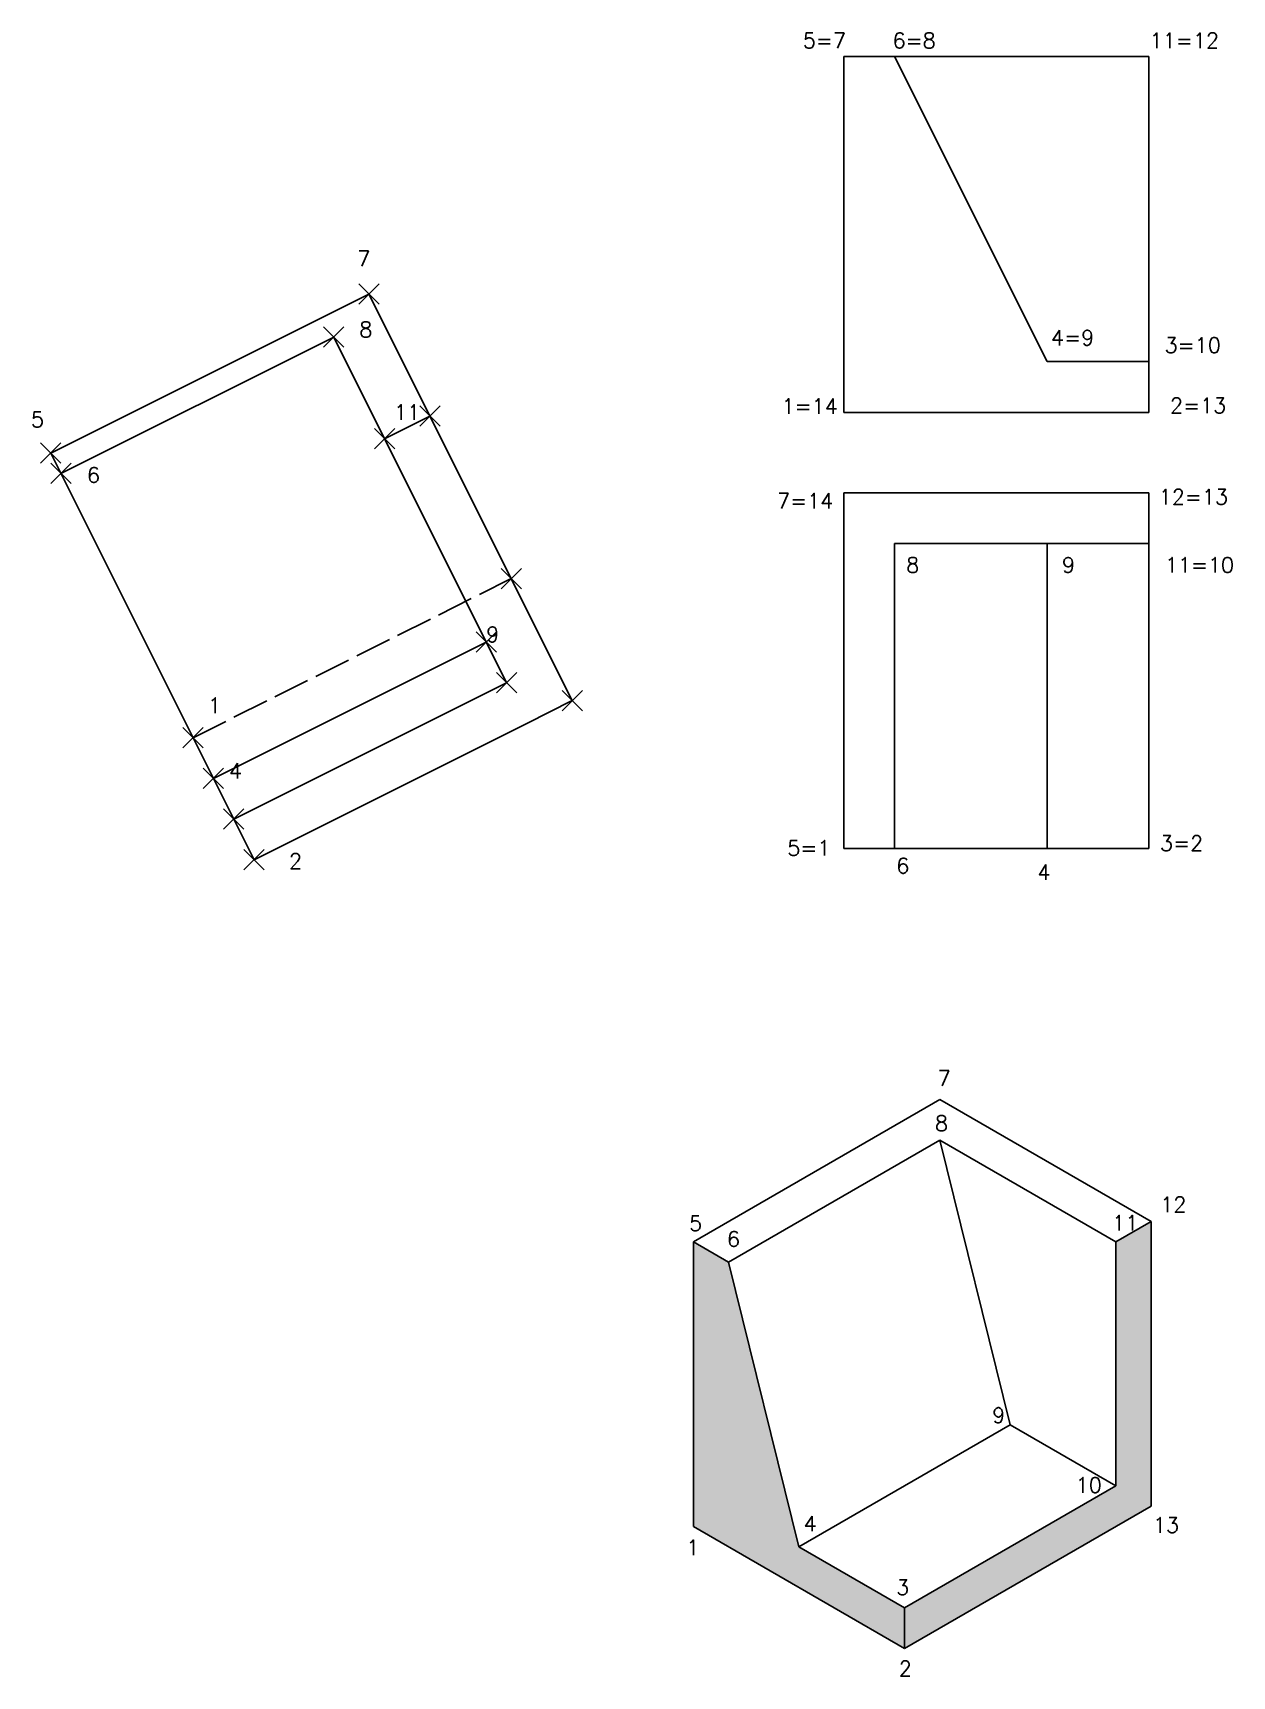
# Model space of a CAD drawing. Extents: x 82 to 451, y 52 to 328.
# Drawn here: x 333 to 451, y 166.1 to 327.8 of the extents above; entities that cross this region are included whole.
import ezdxf

# ---------------------------------------------------------------- set-up
doc = ezdxf.new("R2010")
doc.units = 0
doc.header["$LTSCALE"] = 0.3
doc.header["$PDMODE"] = 3
doc.linetypes.add('ACAD_ISO02W100', pattern=[15, 12, -3])
for name, color, linetype in [('ALINHAMENTOS', 251, 'CONTINUOUS'), ('TEXTO', 90, 'CONTINUOUS'), ('VISÍVEL', 7, 'CONTINUOUS')]:
    doc.layers.add(name, color=color, linetype=linetype)
doc.layers.add('NAO VISIVEL', color=1, linetype='ACAD_ISO02W100', lineweight=25)
doc.layers.add('TRANSPARÊNCIA', color=252, linetype='CONTINUOUS', transparency=0.8)
doc.styles.add('DOUGLAS', font='romans.shx', dxfattribs={"height": 0.2})

msp = doc.modelspace()

# ---------------------------------------------------------------- texts
at = {"layer": 'TEXTO', "char_height": 1.5, "attachment_point": 1, "style": 'DOUGLAS'}
for s, insert in [('5=7', (408.7296415849826, 327.7896991907147)), ('6=8', (417.5526069511791, 327.7896991907147)), ('11=12', (442.8451142329134, 327.7896991907147)), ('7', (364.893188073502, 306.3409581761057)), ('8', (365.0913362774047, 299.363614429325)), ('4=9', (433.1398498108526, 298.5500320920715)), ('3=10', (444.3156088423164, 297.8153671322333)), ('11', (368.5145598710485, 291.2316484180749)), ('1=14', (406.6394679838752, 291.8067170373275)), ('2=13', (444.8472414223282, 291.8822597693287)), ('5', (332.7930047161192, 290.511011459948)), ('6', (338.3133814479431, 285.0430147732809)), ('12=13', (443.739222688743, 282.9021111377335)), ('7=14', (406.189684795631, 282.509252588812)), ('8', (418.8944780847371, 276.1918063266786)), ('9', (434.2197813268251, 276.1918063266786)), ('11=10', (444.3344825659099, 276.1918063266786)), ('9', (377.5775299992255, 269.363614429325)), ('1', (350.2148036190878, 262.3798230476458)), ('4', (352.2767390713555, 255.9472065643264)), ('5=1', (407.1991143060207, 248.3516294385963)), ('3=2', (443.8623356876124, 248.8267505191316)), ('2', (358.1762284252611, 247.0604604348903)), ('6', (417.925162124003, 246.6124669254673)), ('4', (431.8094411821035, 245.9735770966412)), ('7', (421.9828363303949, 225.7229186766903)), ('8', (421.7263522212617, 221.2754246681274)), ('12', (443.8832178511428, 213.280842315917)), ('5', (397.5372395865101, 211.4358127332368)), ('11', (439.1510495522552, 211.4727855052046)), ('6', (401.2615627666646, 209.8928050311249)), ('9', (427.3511247327232, 192.554985774504)), ('10', (435.5633518374347, 185.6829950858332)), ('4', (408.8071015701302, 181.8910926883095)), ('13', (443.1567815314374, 181.753929031254)), ('1', (397.2547610551107, 179.5400814549116)), ('3', (417.9068405234876, 175.628295445331)), ('2', (418.1633246326209, 167.6409595168238))]:
    msp.add_mtext_dynamic_manual_height_columns(s, width=2.255758977822481, gutter_width=1, heights=[3.243805182211202], dxfattribs=dict(at, insert=insert))

# ---------------------------------------------------------------- hatches: boundary and pattern name
at = {"layer": 'TRANSPARÊNCIA'}
h = msp.add_hatch(color=256, dxfattribs=at)
h.dxf.hatch_style = 1
h.paths.add_polyline_path([(401.4195447919222, 206.8719176551085), (397.9554431767845, 208.8719176551085), (397.9554431767845, 180.8719176551085), (418.740052867611, 168.8719176551085), (418.740052867611, 172.8719176551085), (408.3477480221977, 178.8719176551085)])
h.paths.add_polyline_path([(442.9887641735752, 182.8719176551085), (442.9887641735752, 210.8719176551085), (439.5246625584375, 208.8719176551085), (439.5246625584375, 184.8719176551085), (418.740052867611, 172.8719176551085), (418.740052867611, 168.8719176551085)])

# ---------------------------------------------------------------- linework, layer by layer
at = {"layer": 'ALINHAMENTOS'}
for p in [(366.0496659542252, 302.0996824068248), (362.5775299992254, 297.8636144293249), (372.0496659542252, 290.0996824068249), (367.5775299992252, 287.863614429325), (334.7447142692279, 286.4472065643263), (335.744714269228, 284.4472065643263), (380.049665954225, 274.0996824068247), (377.5775299992254, 267.863614429325), (379.5775299992252, 263.863614429325), (386.049665954225, 262.0996824068248), (348.744714269228, 258.4472065643263), (350.744714269228, 254.4472065643264), (352.7447142692278, 250.4472065643263), (354.7447142692278, 246.4472065643263)]:
    msp.add_point(p, dxfattribs=at)
at = {"layer": 'NAO VISIVEL'}
msp.add_line((348.7447142692279, 258.4472065643263), (380.049665954225, 274.0996824068248), dxfattribs=at)
at = {"layer": 'VISÍVEL'}
for p, q in [((412.7474247536345, 290.4485618065295), (412.7474247536345, 325.4485618065295)), ((412.7474247536345, 325.4485618065295), (417.7474247536345, 325.4485618065295)), ((417.7474247536345, 325.4485618065295), (432.7474247536345, 295.4485618065295)), ((417.7474247536345, 325.4485618065295), (442.7474247536345, 325.4485618065295)), ((442.7474247536345, 325.4485618065295), (442.7474247536345, 295.4485618065295)), ((361.5775299992254, 299.863614429325), (366.049665954225, 302.0996824068247)), ((366.049665954225, 302.0996824068247), (386.049665954225, 262.0996824068248)), ((334.7447142692279, 286.4472065643263), (361.5775299992254, 299.863614429325)), ((335.744714269228, 284.4472065643263), (362.5775299992254, 297.863614429325)), ((379.5775299992255, 263.8636144293251), (362.5775299992255, 297.863614429325)), ((442.7474247536345, 295.4485618065295), (432.7474247536345, 295.4485618065295)), ((442.7474247536345, 290.4485618065295), (442.7474247536345, 295.4485618065295)), ((367.5775299992254, 287.8636144293251), (372.049665954225, 290.0996824068249)), ((412.7474247536345, 290.4485618065295), (442.7474247536345, 290.4485618065295)), ((354.7447142692278, 246.4472065643263), (334.7447142692279, 286.4472065643263)), ((412.7474247536345, 282.5580565448441), (442.7474247536345, 282.5580565448441)), ((412.7474247536345, 247.5580565448441), (412.7474247536345, 282.5580565448441)), ((442.7474247536345, 282.5580565448441), (442.7474247536345, 277.5580565448441)), ((442.7474247536345, 277.5580565448441), (417.7474247536345, 277.5580565448441)), ((417.7474247536345, 277.5580565448441), (417.7474247536345, 247.5580565448441)), ((432.7474247536345, 277.5580565448441), (432.7474247536345, 247.5580565448441)), ((442.7474247536345, 277.5580565448441), (442.7474247536344, 247.5580565448441)), ((350.7447142692279, 254.4472065643263), (377.5775299992254, 267.863614429325)), ((352.7447142692279, 250.4472065643264), (379.5775299992254, 263.863614429325)), ((386.049665954225, 262.0996824068248), (381.5775299992254, 259.863614429325)), ((354.7447142692278, 246.4472065643263), (381.5775299992253, 259.863614429325)), ((417.7474247536345, 247.5580565448441), (412.7474247536345, 247.5580565448441)), ((442.7474247536344, 247.5580565448441), (417.7474247536345, 247.5580565448441)), ((397.9554431767845, 208.8719176551085), (422.2041544827487, 222.8719176551085)), ((422.2041544827487, 222.8719176551085), (442.9887641735752, 210.8719176551085)), ((401.4195447919222, 206.8719176551085), (422.2041544827487, 218.8719176551085)), ((439.5246625584375, 208.8719176551085), (422.2041544827487, 218.8719176551085)), ((429.1323577130242, 190.8719176551085), (422.2041544827487, 218.8719176551085)), ((439.5246625584375, 208.8719176551085), (442.9887641735752, 210.8719176551085)), ((442.9887641735752, 210.8719176551085), (442.9887641735752, 182.8719176551085)), ((397.9554431767845, 180.8719176551085), (397.9554431767845, 208.8719176551085)), ((397.9554431767845, 208.8719176551085), (401.4195447919222, 206.8719176551085)), ((439.5246625584375, 184.8719176551085), (439.5246625584375, 208.8719176551085)), ((408.3477480221977, 178.8719176551085), (401.4195447919222, 206.8719176551085)), ((429.1323577130242, 190.8719176551085), (408.3477480221977, 178.8719176551085)), ((439.5246625584375, 184.8719176551085), (429.1323577130242, 190.8719176551085)), ((418.740052867611, 172.8719176551085), (439.5246625584375, 184.8719176551085)), ((442.9887641735752, 182.8719176551085), (418.740052867611, 168.8719176551085)), ((397.9554431767845, 180.8719176551085), (418.740052867611, 168.8719176551085)), ((418.740052867611, 172.8719176551085), (408.3477480221977, 178.8719176551085)), ((418.740052867611, 168.8719176551085), (418.740052867611, 172.8719176551085))]:
    msp.add_line(p, q, dxfattribs=at)

msp.set_redraw_order([(e.dxf.handle, doc.entitydb.next_handle()) for e in msp.query("TEXT MTEXT ATTDEF DIMENSION ARC_DIMENSION")])  # texts and dimensions are drawn at this point

doc.saveas('drawing.dxf')
